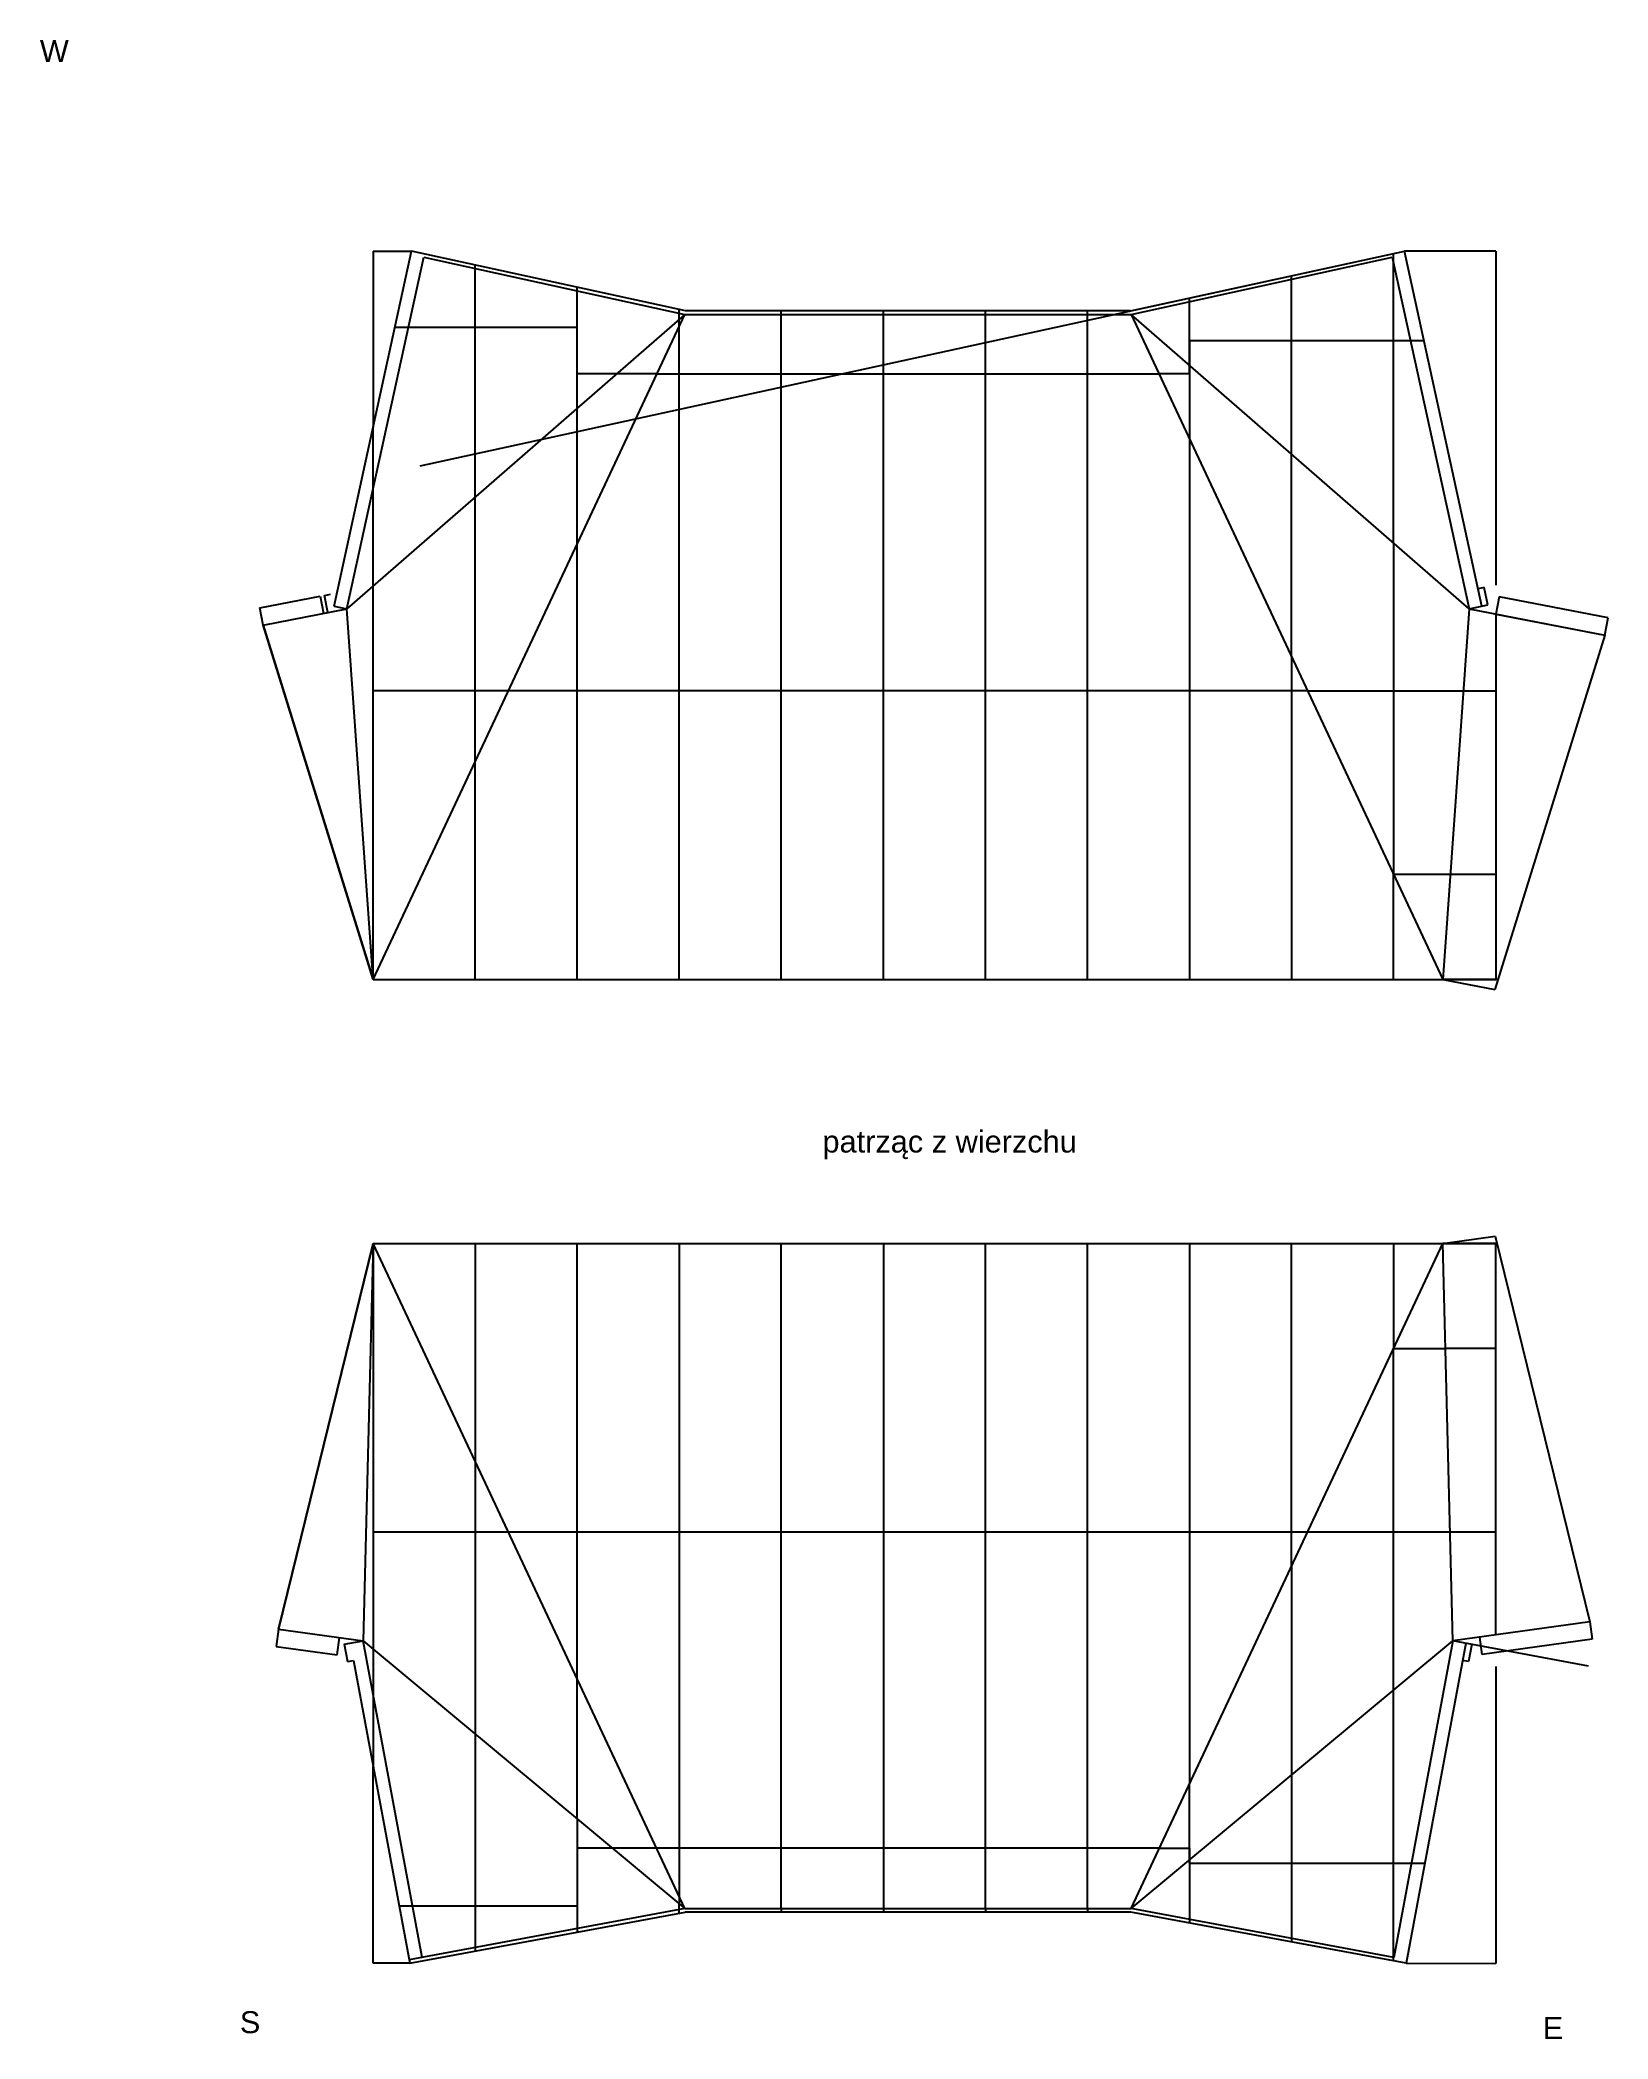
# Model space of a CAD drawing. Header units: millimetres. Extents: x -1487 to 2622, y -904 to 1367.
# Drawn here: x -379 to 1404, y -904 to 1367 of the extents above; entities that cross this region are included whole.
import ezdxf

# ---------------------------------------------------------------- set-up
doc = ezdxf.new("R2010")
doc.units = ezdxf.units.MM
for name, color, linetype in [('+bryła6', 122, 'Continuous'), ('+kalenica główna', 70, 'Continuous'), ('kalenice2', 130, 'Continuous'), ('literki', 7, 'Continuous')]:
    doc.layers.add(name, color=color, linetype=linetype)
for name, color, linetype, transparency in [('+obecna przycieta szmata', 211, 'Continuous', 0.6), ('+szwy5.n', 170, 'Continuous', 0.6), ('+szwy5.s', 170, 'Continuous', 0.6), ('obecna przycieta szmata', 211, 'Continuous', 0.6)]:
    doc.layers.add(name, color=color, linetype=linetype, transparency=transparency)
doc.styles.get("Standard").update_dxf_attribs({"font": 'arial.ttf'})

msp = doc.modelspace()

# ---------------------------------------------------------------- texts
at = {"layer": 'literki', "transparency": 33554687}
for s, p in [('W', (-378.825, 1342.367)), ('patrząc z wierzchu', (510.754, 103.286)), ('S', (-151.484, -897.305)), ('E', (1329.502, -903.916))]:
    msp.add_text(s, height=25, dxfattribs=at).set_placement(p)

# ---------------------------------------------------------------- linework, layer by layer
at = {"layer": '+bryła6', "transparency": 33554687, "extrusion": (-0.213314, -0.976984, -2.3207e-13)}
msp.add_line((-29.749, 720.907), (57.497, 1120.493), dxfattribs=at)
at = {"layer": '+bryła6', "transparency": 33554687, "extrusion": (8.65366e-13, -9.62161e-11, -1)}
for p, q in [((57.497, 1120.493), (354.5, 1055.646)), ((861.5, 1055.646), (1158.503, 1120.493, 0)), ((354.5, 1055.646), (861.5, 1055.646))]:
    msp.add_line(p, q, dxfattribs=at)
at = {"layer": '+bryła6', "transparency": 33554687, "extrusion": (0.213314, -0.976984, 9.4187e-11)}
msp.add_line((1158.503, 1120.493, 0), (1245.749, 720.907, 0), dxfattribs=at)
at = {"layer": '+bryła6', "transparency": 33554687, "extrusion": (-0.458724, -0.695276, 0.55332)}
for p in [(354.5, 1055.646), (0, 300)]:
    msp.add_line(p, (-29.749, 720.907), dxfattribs=at)
at = {"layer": '+bryła6', "transparency": 33554687, "extrusion": (1.90012e-12, -0.91048, 0.413554)}
for p, q in [((0, 300), (354.5, 1055.646)), ((861.5, 1055.646), (1216, 300, 0))]:
    msp.add_line(p, q, dxfattribs=at)
at = {"layer": '+bryła6', "transparency": 33554687, "extrusion": (0.458724, -0.695276, 0.55332)}
for q in [(861.5, 1055.646, 0), (1216, 300, 0)]:
    msp.add_line((1245.749, 720.907, 0), q, dxfattribs=at)
at = {"layer": '+bryła6', "transparency": 33554687, "extrusion": (0.126124, -0.653941, 0.745959)}
for q in [(-29.749, 720.907), (0, 300)]:
    msp.add_line((-124.993, 702.537), q, dxfattribs=at)
at = {"layer": '+bryła6', "transparency": 33554687, "extrusion": (-0.126124, -0.653941, 0.745959)}
for p, q in [((1245.749, 720.907, 0), (1399.908, 691.175, 0)), ((1399.908, 691.175, 0), (1274.914, 288.637, 0))]:
    msp.add_line(p, q, dxfattribs=at)
at = {"layer": '+bryła6', "transparency": 33554687, "extrusion": (3.23031e-12, -0.951398, -0.307964)}
msp.add_line((0, 300), (1216, 300, 0), dxfattribs=at)
at = {"layer": '+bryła6', "transparency": 33554687, "extrusion": (-0.398949, 0.723319, 0.563604)}
for p, q in [((0, 0), (-11.297, -451.401)), ((-11.297, -451.401), (354.5, -755.646, 0))]:
    msp.add_line(p, q, dxfattribs=at)
at = {"layer": '+bryła6', "transparency": 33554687, "extrusion": (3.50499e-11, 0.91048, 0.413554)}
for p, q in [((354.5, -755.646), (0, 0)), ((861.5, -755.646), (1216, 0))]:
    msp.add_line(p, q, dxfattribs=at)
at = {"layer": '+bryła6', "transparency": 33554687, "extrusion": (-0.008326, 0.060355, 0.998142)}
for p, q in [((1216, 0), (1275.437, 8.2, 0)), ((1382.824, -429.945, 0), (1227.297, -451.401, 0))]:
    msp.add_line(p, q, dxfattribs=at)
at = {"layer": '+bryła6', "transparency": 33554687}
for p, q in [((1275.437, 8.2, 0), (1382.824, -429.945, 0)), ((354.5, -755.646), (861.5, -755.646))]:
    msp.add_line(p, q, dxfattribs=at)
at = {"layer": '+bryła6', "transparency": 33554687, "extrusion": (0.098073, 0.71088, 0.696442)}
for q in [(0, 0), (-11.297, -451.401)]:
    msp.add_line((-107.387, -438.145), q, dxfattribs=at)
at = {"layer": '+bryła6', "transparency": 33554687, "extrusion": (0.674861, 0.077452, 0.733869)}
msp.add_line((1227.297, -451.401, 0), (1216, 0), dxfattribs=at)
at = {"layer": '+bryła6', "transparency": 33554687, "extrusion": (-0.135099, 0.726413, 0.673849)}
msp.add_line((55.625, -811.231), (-11.297, -451.401), dxfattribs=at)
at = {"layer": '+bryła6', "transparency": 33554687, "extrusion": (0.398949, 0.723319, 0.563604)}
msp.add_line((861.5, -755.646, 0), (1227.297, -451.401, 0), dxfattribs=at)
at = {"layer": '+bryła6', "transparency": 33554687, "extrusion": (0.135099, 0.726413, 0.673849)}
for p, q in [((1227.297, -451.401, 0), (1160.375, -811.231, 0)), ((1381.65, -480.108, 0), (1227.297, -451.401, 0))]:
    msp.add_line(p, q, dxfattribs=at)
at = {"layer": '+bryła6', "transparency": 33554687, "extrusion": (2.90577e-13, -1.56928e-12, -1)}
msp.add_line((354.5, -755.646), (40.878, -813.974), dxfattribs=at)
at = {"layer": '+bryła6', "transparency": 33554687, "extrusion": (5.27343e-10, 0.413554, 0.91048)}
msp.add_line((354.5, -755.646), (861.5, -755.646, 0), dxfattribs=at)
at = {"layer": '+bryła6', "transparency": 33554687, "extrusion": (-4.55093e-11, 5.8132e-12, -1)}
msp.add_line((1160.375, -811.231, 0), (861.5, -755.646, 0), dxfattribs=at)
at = {"layer": '+kalenica główna', "transparency": 33554687, "extrusion": (-0.189213, -0.981055, 0.041592)}
msp.add_line((1216, 300, 0), (1274.914, 288.637, 0), dxfattribs=at)
at = {"layer": '+kalenica główna', "transparency": 33554687, "extrusion": (3.50499e-11, 0.91048, 0.413554)}
msp.add_line((0, 0), (1276, 0), dxfattribs=at)
at = {"layer": '+kalenica główna', "transparency": 33554687}
msp.add_line((1216, 0), (1275.437, 8.2, 0), dxfattribs=at)
at = {"layer": '+obecna przycieta szmata', "transparency": 33554687}
for p, q in [((24.787, 1041), (232, 1041)), ((232, 988), (232, 1041)), ((276.849, 988), (232, 988)), ((322.765, 988), (893.235, 988))]:
    msp.add_line(p, q, dxfattribs=at)
at = {"layer": '+obecna przycieta szmata', "transparency": 33554687, "extrusion": (1.05713e-11, -1.17286e-10, -1)}
for q in [(928, 997.714, 0), (1194.488, 1026, 0)]:
    msp.add_line((928, 1026, 0), q, dxfattribs=at)
at = {"layer": '+obecna przycieta szmata', "transparency": 33554687, "extrusion": (-1.16522e-14, 6.57616e-13, -1)}
msp.add_line((322.765, 988), (276.849, 988), dxfattribs=at)
at = {"layer": '+obecna przycieta szmata', "transparency": 33554687, "extrusion": (-0.609269, -0.699383, -0.373704)}
for q in [(893.235, 988, 0), (928, 997.714, 0)]:
    msp.add_line((928, 988, 0), q, dxfattribs=at)
at = {"layer": '+obecna przycieta szmata', "transparency": 33554687, "extrusion": (-6.03594e-11, 9.41304e-11, -1)}
msp.add_line((1216, 300, 0), (1276, 300, 0), dxfattribs=at)
at = {"layer": '+szwy5.n', "transparency": 33554687, "extrusion": (-0.213314, -0.976984, -2.3207e-13)}
msp.add_line((-44.403, 724.107), (43.695, 1127.601), dxfattribs=at)
at = {"layer": '+szwy5.n', "transparency": 33554559, "extrusion": (5.66447e-13, 6.69753e-13, -1)}
for q in [(0, 927.475), (43.695, 1127.601)]:
    msp.add_line((0, 1127.601), q, dxfattribs=at)
at = {"layer": '+szwy5.n', "transparency": 33554687, "extrusion": (8.65366e-13, -9.62161e-11, -1)}
for p, q in [((354.932, 1059.646), (43.695, 1127.601)), ((861.068, 1059.646), (1172.305, 1127.601, 0)), ((1160, 795.607, 0), (1160, 1124.914, 0)), ((1044, 896.66, 0), (1044, 1099.587, 0)), ((928, 997.714, 0), (928, 1074.259, 0)), ((861.068, 1059.646), (354.932, 1059.646)), ((1245.749, 720.907, 0), (1267.242, 725.6, 0))]:
    msp.add_line(p, q, dxfattribs=at)
at = {"layer": '+szwy5.n', "transparency": 33554687, "extrusion": (0.213314, -0.976984, 9.4187e-11)}
for p, q in [((53.658, 883.356, 0), (1172.305, 1127.601, 0)), ((1260.403, 724.107, 0), (1172.305, 1127.601, 0)), ((1262.976, 745.139, 0), (1256.137, 743.646, 0)), ((1267.242, 725.6, 0), (1262.976, 745.139, 0))]:
    msp.add_line(p, q, dxfattribs=at)
at = {"layer": '+szwy5.n', "transparency": 33554559, "extrusion": (9.24186e-12, -1.00868e-10, -1)}
for q in [(1172.305, 1127.601, 0), (1276, 747.983, 0)]:
    msp.add_line((1276, 1127.601, 0), q, dxfattribs=at)
at = {"layer": '+szwy5.n', "transparency": 33554687, "extrusion": (5.66447e-13, 6.69753e-13, -1)}
for p, q in [((116, 847.876), (116, 1111.814)), ((232, 948.929), (232, 1086.486)), ((348, 1049.983), (348, 1061.159)), ((0, 746.822), (0, 927.475))]:
    msp.add_line(p, q, dxfattribs=at)
at = {"layer": '+szwy5.n', "transparency": 33554687, "extrusion": (1.93579e-13, 3.97926e-13, -1)}
for p, q in [((348, 1041.79), (348, 1049.983)), ((232, 794.527), (232, 948.929)), ((116, 547.263), (116, 847.876)), ((0, 300), (0, 746.822))]:
    msp.add_line(p, q, dxfattribs=at)
at = {"layer": '+szwy5.n', "transparency": 33554687, "extrusion": (2.47631e-12, -1, -7.44156e-11)}
for p, q in [((464, 1055.646), (464, 1059.646)), ((580, 1055.646), (580, 1059.646)), ((696, 1055.646), (696, 1059.646)), ((812, 1055.646), (812, 1059.646))]:
    msp.add_line(p, q, dxfattribs=at)
at = {"layer": '+szwy5.n', "transparency": 33554687, "extrusion": (8.88345e-13, -0.005408, -0.999985)}
msp.add_line((464, 300), (464, 1055.646), dxfattribs=at)
at = {"layer": '+szwy5.n', "transparency": 33554687, "extrusion": (8.8829e-13, -0.005408, -0.999985)}
for p, q in [((580, 300), (580, 1055.646)), ((696, 300), (696, 1055.646)), ((812, 300), (812, 1055.646))]:
    msp.add_line(p, q, dxfattribs=at)
at = {"layer": '+szwy5.n', "transparency": 33554687, "extrusion": (-0.744434, 0.34924, -0.569077)}
for p, q in [((348, 300), (348, 1041.79)), ((232, 300), (232, 794.527)), ((116, 300), (116, 547.263))]:
    msp.add_line(p, q, dxfattribs=at)
at = {"layer": '+szwy5.n', "transparency": 33554687, "extrusion": (-6.43623e-11, 8.95382e-11, -1)}
for p, q in [((928, 997.714, 0), (928, 913.895, 0)), ((1044, 666.632, 0), (1044, 896.66, 0)), ((1160, 795.607, 0), (1160, 419.369, 0))]:
    msp.add_line(p, q, dxfattribs=at)
at = {"layer": '+szwy5.n', "transparency": 33554687, "extrusion": (8.04926e-13, 4.94049e-15, -1)}
for p, q in [((928, 913.895), (928, 300)), ((1044, 666.632, 0), (1044, 300)), ((1160, 300), (1160, 419.369))]:
    msp.add_line(p, q, dxfattribs=at)
at = {"layer": '+szwy5.n', "transparency": 33554687, "extrusion": (0.189377, -0.981904, -2.28318e-13)}
for p, q in [((-128.781, 722.175), (-60.048, 735.432)), ((-60.048, 735.432), (-56.26, 715.794)), ((-55.138, 736.379), (-48.265, 737.704)), ((-51.35, 716.74), (-55.138, 736.379)), ((-124.993, 702.537), (-128.781, 722.175))]:
    msp.add_line(p, q, dxfattribs=at)
at = {"layer": '+szwy5.n', "transparency": 33554687, "extrusion": (-0.189377, -0.981904, -8.0573e-11)}
for p, q in [((1279.975, 734.674, 0), (1276.186, 715.036, 0)), ((1403.695, 710.813, 0), (1279.975, 734.674, 0)), ((1399.908, 691.175, 0), (1403.695, 710.813, 0))]:
    msp.add_line(p, q, dxfattribs=at)
at = {"layer": '+szwy5.n', "transparency": 33554687, "extrusion": (0.126124, -0.653941, 0.745959)}
for p, q in [((-124.993, 702.537), (-29.749, 720.907)), ((0, 300), (-124.993, 702.537))]:
    msp.add_line(p, q, dxfattribs=at)
at = {"layer": '+szwy5.n', "transparency": 33554687}
for p, q in [((-44.403, 724.107), (-29.749, 720.907)), ((1276, 419.369, 0), (1276, 300, 0)), ((1276, 300, 0), (1216, 300, 0))]:
    msp.add_line(p, q, dxfattribs=at)
at = {"layer": '+szwy5.n', "transparency": 33554687, "extrusion": (-9.50382e-11, 1.28211e-10, -1)}
for p, q in [((1276.177, 715.038, 0), (1276, 419.369, 0)), ((1399.908, 691.175, 0), (1274.914, 288.637, 0)), ((1278.443, 300, 0), (1276, 300, 0))]:
    msp.add_line(p, q, dxfattribs=at)
at = {"layer": '+szwy5.n', "transparency": 33554687, "extrusion": (-0.002004, -0.010391, -0.999944)}
msp.add_line((1276.186, 715.036, 0), (1399.908, 691.175, 0), dxfattribs=at)
at = {"layer": '+szwy5.n', "transparency": 33554559, "extrusion": (-5.81552e-11, 9.66677e-11, -1)}
msp.add_line((1224.437, 419.369, 0), (1160, 419.369, 0), dxfattribs=at)
at = {"layer": '+szwy5.n', "transparency": 33554559, "extrusion": (-9.10317e-11, 1.15488e-10, -1)}
msp.add_line((1276, 419.369, 0), (1224.437, 419.369, 0), dxfattribs=at)
at = {"layer": '+szwy5.s', "transparency": 33554687, "extrusion": (1.47296e-11, -1.47679e-12, -1)}
for p, q in [((0, 0), (0, -460.797, 0)), ((116, -247.263, 0), (116, -557.278, 0)), ((232, -653.759, 0), (232, -494.527, 0)), ((348, -741.79, 0), (348, -750.239, 0))]:
    msp.add_line(p, q, dxfattribs=at)
at = {"layer": '+szwy5.s', "transparency": 33554687, "extrusion": (-0.098073, 0.71088, 0.696442)}
msp.add_line((1275.437, 8.2, 0), (1382.824, -429.945, 0), dxfattribs=at)
at = {"layer": '+szwy5.s', "transparency": 33554687}
for p, q in [((1276, 0, 0), (1277.438, 0.036, 0)), ((1276, 0, 0), (1216, 0)), ((1276, -444.682, 0), (1276, 0, 0)), ((1382.824, -429.945, 0), (1385.557, -449.757, 0)), ((-107.387, -438.145), (-110.12, -457.957, 0)), ((-40.777, -467.523), (-38.043, -447.711)), ((1242.044, -454.144, 0), (1174.391, -817.906, 0)), ((1260.739, -466.977, 0), (1258.006, -447.164, 0)), ((1385.557, -449.757, 0), (1260.739, -466.977, 0)), ((-110.12, -457.957, 0), (-40.777, -467.523)), ((-32.926, -455.424), (-29.269, -475.086)), ((-29.269, -475.086), (-22.387, -473.807)), ((0, -460.797, 0), (0, -594.178)), ((1245.269, -475.086), (1238.387, -473.807)), ((1248.926, -455.424, 0), (1245.269, -475.086)), ((1160, -815.23), (1160, -507.374, 0)), ((861.131, -759.646, 0), (354.869, -759.646)), ((464, -755.646, 0), (464, -759.646, 0)), ((580, -755.646, 0), (580, -759.646, 0)), ((696, -755.646, 0), (696, -759.646, 0)), ((812, -755.646, 0), (812, -759.646, 0)), ((1174.391, -817.906, 0), (861.131, -759.646, 0))]:
    msp.add_line(p, q, dxfattribs=at)
at = {"layer": '+szwy5.s', "transparency": 33554687, "extrusion": (-0.095179, -0.689907, 0.717613)}
msp.add_line((0, 0), (-107.387, -438.145), dxfattribs=at)
at = {"layer": '+szwy5.s', "transparency": 33554687, "extrusion": (-5.82956e-13, -1.1624e-13, -1)}
for p, q in [((116, 0), (116, -247.263)), ((232, -494.527), (232, 0)), ((348, 0), (348, -741.79)), ((464, -755.646), (464, 0)), ((580, 0), (580, -755.646)), ((696, -755.646), (696, 0)), ((812, -755.646), (812, 0))]:
    msp.add_line(p, q, dxfattribs=at)
at = {"layer": '+szwy5.s', "transparency": 33554687, "extrusion": (-3.58591e-11, -0.413554, 0.91048)}
for p, q in [((928, 0), (928, -613.895)), ((1044, -366.632), (1044, 0)), ((1160, 0), (1160, -119.369))]:
    msp.add_line(p, q, dxfattribs=at)
at = {"layer": '+szwy5.s', "transparency": 33554687, "extrusion": (-3.57814e-11, 8.30762e-12, -1)}
for p, q in [((1160, -507.374, 0), (1160, -119.369)), ((1044, -366.632, 0), (1044, -603.855)), ((928, -700.335, 0), (928, -613.895, 0))]:
    msp.add_line(p, q, dxfattribs=at)
at = {"layer": '+szwy5.s', "transparency": 33554559}
for p, q in [((1160, -119.369, 0), (1218.987, -119.369, 0)), ((1276, -119.369, 0), (1218.987, -119.369, 0)), ((0, -817.906, 0), (0, -594.178)), ((41.609, -817.906), (0, -817.906, 0))]:
    msp.add_line(p, q, dxfattribs=at)
at = {"layer": '+szwy5.s', "transparency": 33554687, "extrusion": (4.14786e-13, 1.5401e-12, -1)}
msp.add_line((-32.926, -455.424), (-11.297, -451.401), dxfattribs=at)
at = {"layer": '+szwy5.s', "transparency": 33554687, "extrusion": (-4.77413e-13, -2.50704e-12, -1)}
for p, q in [((-22.387, -473.807), (41.609, -817.906)), ((116, -557.278), (116, -804.071, 0)), ((232, -653.759, 0), (232, -782.497, 0)), ((348, -760.923, 0), (348, -750.239, 0))]:
    msp.add_line(p, q, dxfattribs=at)
at = {"layer": '+szwy5.s', "transparency": 33554559, "extrusion": (-0.564058, 0.678173, 0.471084)}
msp.add_line((1276, -480.802, 0), (1276, -818.02, 0), dxfattribs=at)
at = {"layer": '+szwy5.s', "transparency": 33554687, "extrusion": (-3.55295e-11, -8.04759e-12, -1)}
for p, q in [((1044, -603.855, 0), (1044, -793.656, 0)), ((928, -700.335, 0), (928, -772.082, 0))]:
    msp.add_line(p, q, dxfattribs=at)
at = {"layer": '+szwy5.s', "transparency": 33554687, "extrusion": (-4.85658e-11, 1.5401e-12, -1)}
msp.add_line((41.609, -817.906), (354.869, -759.646), dxfattribs=at)
at = {"layer": '+szwy5.s', "transparency": 33554559, "extrusion": (-3.55295e-11, -8.04759e-12, -1)}
msp.add_line((1174.391, -817.906, 0), (1276, -818.02, 0), dxfattribs=at)
at = {"layer": 'kalenice2', "transparency": 33554687}
for p, q in [((153.876, 628), (0, 628)), ((1062.124, 628, 0), (153.876, 628)), ((1062.124, 628, 0), (1239.182, 628, 0)), ((1276, -328), (0, -328))]:
    msp.add_line(p, q, dxfattribs=at)
at = {"layer": 'kalenice2', "transparency": 33554687, "extrusion": (-9.50283e-11, 1.28208e-10, -1)}
msp.add_line((1239.182, 628, 0), (1276.125, 628, 0), dxfattribs=at)
at = {"layer": 'obecna przycieta szmata', "transparency": 33554687}
for p, q in [((1216, 0), (1276, 0, 0)), ((271.967, -687), (231.834, -687)), ((231.834, -687), (231.834, -753)), ((893.704, -687), (322.296, -687)), ((231.834, -753), (29.538, -753))]:
    msp.add_line(p, q, dxfattribs=at)
at = {"layer": 'obecna przycieta szmata', "transparency": 33554687, "extrusion": (2.63743e-12, -1.37158e-11, -1)}
msp.add_line((322.296, -687, 0), (271.967, -687, 0), dxfattribs=at)
at = {"layer": 'obecna przycieta szmata', "transparency": 33554687, "extrusion": (-3.6244e-11, 7.91915e-12, -1)}
for p, q in [((893.704, -687, 0), (928, -687, 0)), ((928, -687, 0), (928, -700.335, 0))]:
    msp.add_line(p, q, dxfattribs=at)
at = {"layer": 'obecna przycieta szmata', "transparency": 33554687, "extrusion": (-4.66161e-11, 5.19366e-12, -1)}
for q in [(928, -700.335, 0), (1195.575, -704, 0)]:
    msp.add_line((928, -704, 0), q, dxfattribs=at)

msp.set_redraw_order([(e.dxf.handle, doc.entitydb.next_handle()) for e in msp.query("TEXT MTEXT ATTDEF DIMENSION ARC_DIMENSION")])  # texts and dimensions are drawn at this point

doc.saveas('drawing.dxf')
